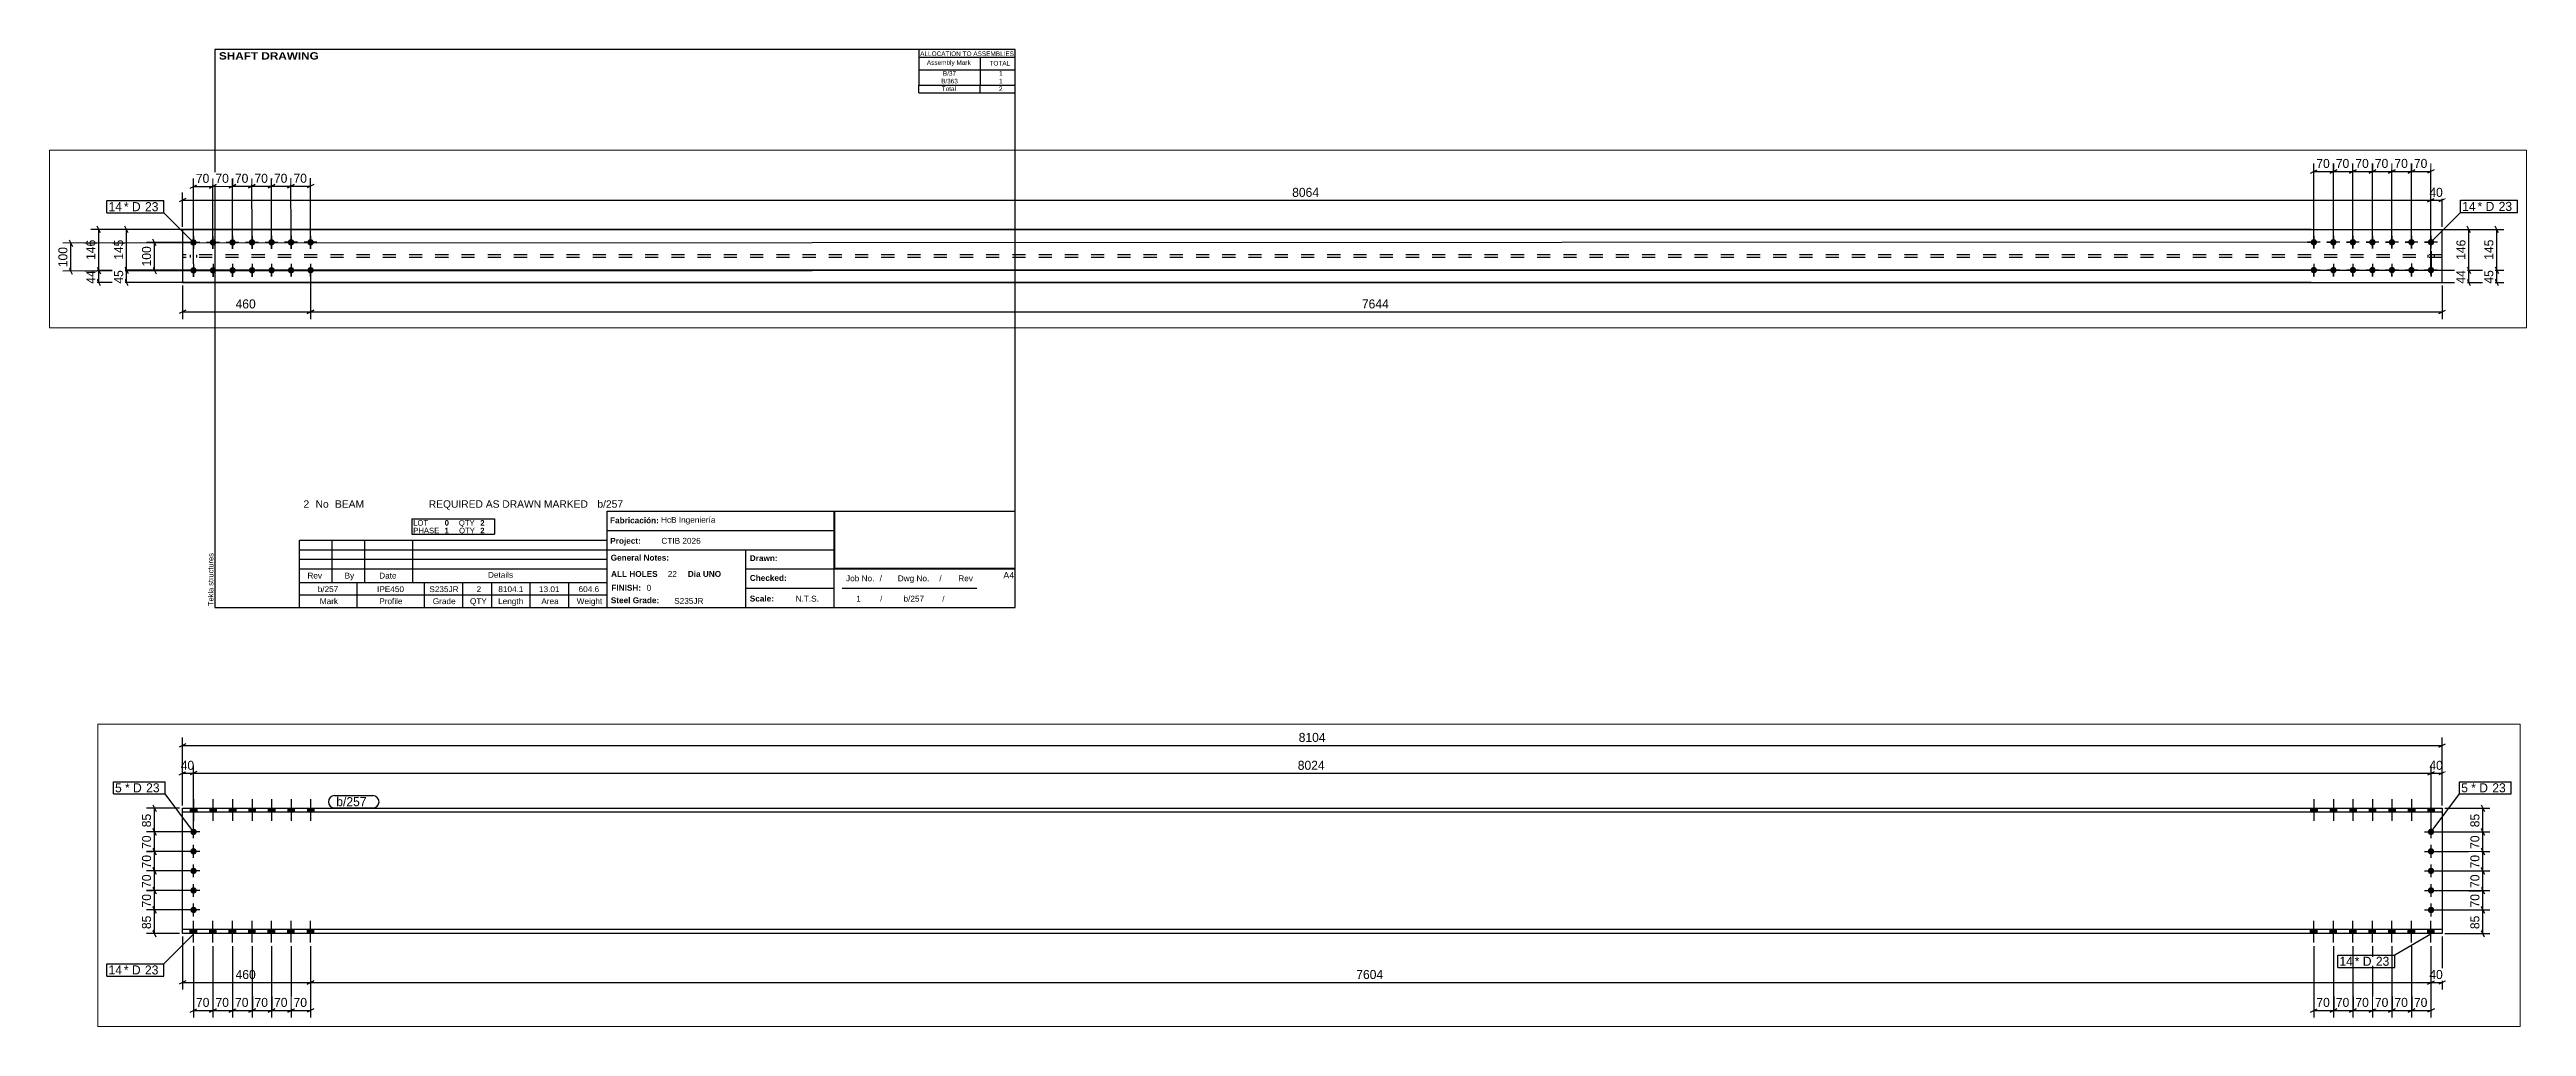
# Paper-space layout 'Layout1' of a CAD drawing. Header units: millimetres. Extents: x -54 to 834, y -145 to 205.
# The model-space entities are those that its viewports show. They can reach past a viewport. Long polylines and large blocks are cut down to what shows.
import ezdxf

# ---------------------------------------------------------------- set-up
doc = ezdxf.new("R2010")
doc.units = ezdxf.units.MM
doc.linetypes.add('DXK_LINE_DOT2', pattern=[3.9198, 1.9599, -1.9599])
doc.linetypes.add('DXK_LINE_DOT4', pattern=[0.9408, 0.4704, -0.4704])
doc.layers.add('Viewport layer', color=7, linetype='Continuous', plot=False)
doc.styles.add('Arial', font='ARIAL.TTF', dxfattribs={"height": 0.2})
doc.styles.add('Arial Black', font='ARIBLK.TTF', dxfattribs={"height": 0.2})
doc.styles.add('Arial Bold', font='ARIALBD.TTF', dxfattribs={"height": 0.2})
doc.styles.add('Comic Sans MS', font='COMIC.TTF', dxfattribs={"height": 0.2})

psp = doc.layouts.get("Layout1")

# ---------------------------------------------------------------- texts
at = {"color": 7}
for s, height, style, p in [('ALLOCATION TO ASSEMBLIES', 1.6475, 'Arial', (257.95, 202.68)), (' SHAFT DRAWING', 2.6342, 'Arial Black', (5.3, 201.42)), ('Assembly Mark', 1.6475, 'Arial', (260.35, 199.52)), ('TOTAL', 1.648, 'Arial', (282.81, 199.28)), ('2', 2.64, 'Arial', (36.8, 40.76)), ('No', 2.636, 'Arial', (41.13, 40.76)), ('BEAM', 2.636, 'Arial', (48.08, 40.76)), ('REQUIRED AS DRAWN MARKED', 2.636, 'Arial', (81.71, 40.76)), ('b/257', 2.636, 'Arial', (142.18, 40.76)), ('b/257', 2.109, 'Arial', (41.89, 10.5)), ('IPE450', 2.109, 'Arial', (63.17, 10.5)), ('S235JR', 2.109, 'Arial', (81.91, 10.5)), ('2', 2.11, 'Arial', (98.86, 10.5)), ('8104.1', 2.109, 'Arial', (106.66, 10.5)), ('13.01', 2.109, 'Arial', (121.24, 10.5)), ('604.6', 2.109, 'Arial', (135.43, 10.5)), ('FINISH:', 2.107, 'Arial Bold', (147.22, 11)), ('0', 2.11, 'Arial', (159.84, 11))]:
    psp.add_text(s, height=height, dxfattribs=dict(at, style=style)).set_placement(p)
at = {"color": 7, "linetype": 'Continuous'}
for s, height, style, p in [('B/37', 1.648, 'Arial', (266.09, 195.63)), ('1', 1.65, 'Arial', (286.23, 195.63)), ('B/363', 1.648, 'Arial', (265.45, 192.87)), ('Total', 1.648, 'Arial', (265.67, 190.12)), ('2', 1.65, 'Arial', (286.21, 190.12)), ('1', 1.65, 'Arial', (286.23, 192.87)), ('LOT', 1.977, 'Arial', (76.13, 34.33)), ('0', 1.98, 'Arial Bold', (87.41, 34.33)), ('QTY', 1.977, 'Arial', (92.51, 34.33)), ('2', 1.98, 'Arial Bold', (100.18, 34.33)), ('Fabricación:', 2.1074, 'Arial Bold', (146.73, 35.16)), ('HcB Ingeniería', 2.1088, 'Arial', (165.02, 35.36)), ('PHASE', 1.977, 'Arial', (76.13, 31.57)), ('1', 1.98, 'Arial Bold', (87.41, 31.57)), ('QTY', 1.977, 'Arial', (92.58, 31.57)), ('2', 1.98, 'Arial Bold', (100.18, 31.57)), ('Project:', 2.107, 'Arial Bold', (146.81, 27.83)), ('CTIB 2026', 2.109, 'Arial', (165.14, 27.83)), ('Details', 2.109, 'Arial', (102.96, 15.63)), ('General Notes:', 2.1074, 'Arial Bold', (146.96, 21.78)), ('ALL HOLES', 2.107, 'Arial Bold', (147.1, 15.96)), ('22', 2.109, 'Arial', (167.43, 15.96)), ('Dia UNO', 2.107, 'Arial Bold', (174.62, 15.96)), ('Drawn:', 2.107, 'Arial Bold', (196.85, 21.62)), ('Rev', 2.109, 'Arial', (38.21, 15.35)), ('By', 2.109, 'Arial', (51.53, 15.35)), ('Date', 2.109, 'Arial', (63.94, 15.35)), ('Scale:', 2.107, 'Arial Bold', (196.85, 7.13)), ('Checked:', 2.107, 'Arial Bold', (196.85, 14.53)), ('N.T.S.', 2.109, 'Arial', (213.29, 7.08)), ('Job No.', 2.109, 'Arial', (231.37, 14.37)), ('1', 2.11, 'Arial', (235.04, 7.08)), ('/', 2.11, 'Arial', (243.42, 14.37)), ('/', 1.98, 'Arial', (243.58, 7.08)), ('Dwg No.', 2.109, 'Arial', (249.91, 14.37)), ('b/257', 2.109, 'Arial', (251.98, 7.08)), ('/', 2.11, 'Arial', (264.81, 14.37)), ('/', 1.98, 'Arial', (265.88, 7.08)), ('Rev', 2.109, 'Arial', (271.61, 14.37)), ('A4', 2.307, 'Arial', (287.76, 15.38)), ('Mark', 2.109, 'Arial', (42.64, 6.19)), ('Profile', 2.109, 'Arial', (63.95, 6.19)), ('Grade', 2.109, 'Arial', (83.16, 6.19)), ('QTY', 2.109, 'Arial', (96.49, 6.19)), ('Length', 2.109, 'Arial', (106.58, 6.19)), ('Area', 2.109, 'Arial', (122.09, 6.19)), ('Weight', 2.109, 'Arial', (134.77, 6.19)), ('Steel Grade:', 2.1074, 'Arial Bold', (147.01, 6.52)), ('S235JR', 2.109, 'Arial', (169.74, 6.28))]:
    psp.add_text(s, height=height, dxfattribs=dict(at, style=style)).set_placement(p)
at = {"color": 174, "linetype": 'Continuous', "style": 'Arial'}
psp.add_text('Tekla structures', height=1.9102, rotation=90, dxfattribs=at).set_placement((4.5, 5.5))

msp = doc.modelspace()

# ---------------------------------------------------------------- hatches: boundary and pattern name
at = {"linetype": 'Continuous'}
for points in [[(14213.7, 768), (14236.7, 768), (14236.7, 782.6), (14213.7, 782.6)], [(14213.8, 768), (14236.8, 768), (14236.8, 782.6), (14213.8, 782.6)], [(14283.7, 768), (14306.7, 768), (14306.7, 782.6), (14283.7, 782.6)], [(14283.8, 768), (14306.8, 768), (14306.8, 782.6), (14283.8, 782.6)], [(14353.7, 768), (14376.7, 768), (14376.7, 782.6), (14353.7, 782.6)], [(14353.8, 768), (14376.8, 768), (14376.8, 782.6), (14353.8, 782.6)], [(14423.7, 768), (14446.7, 768), (14446.7, 782.6), (14423.7, 782.6)], [(14423.8, 768), (14446.8, 768), (14446.8, 782.6), (14423.8, 782.6)], [(14493.7, 768), (14516.7, 768), (14516.7, 782.6), (14493.7, 782.6)], [(14493.8, 768), (14516.8, 768), (14516.8, 782.6), (14493.8, 782.6)], [(14563.7, 768), (14586.7, 768), (14586.7, 782.6), (14563.7, 782.6)], [(14563.8, 768), (14586.8, 768), (14586.8, 782.6), (14563.8, 782.6)], [(14633.7, 768), (14656.7, 768), (14656.7, 782.6), (14633.7, 782.6)], [(14633.8, 768), (14656.8, 768), (14656.8, 782.6), (14633.8, 782.6)], [(21817.9, 768), (21840.9, 768), (21840.9, 782.6), (21817.9, 782.6)], [(21818, 768), (21841, 768), (21841, 782.6), (21818, 782.6)], [(21887.9, 768), (21910.9, 768), (21910.9, 782.6), (21887.9, 782.6)], [(21888, 768), (21911, 768), (21911, 782.6), (21888, 782.6)], [(21957.9, 768), (21980.9, 768), (21980.9, 782.6), (21957.9, 782.6)], [(21958, 768), (21981, 768), (21981, 782.6), (21958, 782.6)], [(22027.9, 768), (22050.9, 768), (22050.9, 782.6), (22027.9, 782.6)], [(22028, 768), (22051, 768), (22051, 782.6), (22028, 782.6)], [(22097.9, 768), (22120.9, 768), (22120.9, 782.6), (22097.9, 782.6)], [(22098, 768), (22121, 768), (22121, 782.6), (22098, 782.6)], [(22167.9, 768), (22190.9, 768), (22190.9, 782.6), (22167.9, 782.6)], [(22168, 768), (22191, 768), (22191, 782.6), (22168, 782.6)], [(22237.9, 768), (22260.9, 768), (22260.9, 782.6), (22237.9, 782.6)], [(22238, 768), (22261, 768), (22261, 782.6), (22238, 782.6)], [(14214, 697.6, -1), (14237, 697.6, -1)], [(14214, 627.6, -1), (14237, 627.6, -1)], [(22238.1, 697.6, -1), (22261.1, 697.6, -1)], [(22238.1, 627.6, -1), (22261.1, 627.6, -1)], [(14214, 557.6, -1), (14237, 557.6, -1)], [(22238.1, 557.6, -1), (22261.1, 557.6, -1)], [(14214, 487.6, -1), (14237, 487.6, -1)], [(22238.1, 487.6, -1), (22261.1, 487.6, -1)], [(14214, 417.6, -1), (14237, 417.6, -1)], [(22238.1, 417.6, -1), (22261.1, 417.6, -1)], [(516.1, 295, -1), (516.1, 318, -1)], [(586.1, 295.1, -1), (586.1, 318.1, -1)], [(656.1, 295.2, -1), (656.1, 318.2, -1)], [(726.1, 295.3, -1), (726.1, 318.3, -1)], [(796.1, 295.4, -1), (796.1, 318.4, -1)], [(866.1, 295.5, -1), (866.1, 318.5, -1)], [(936.1, 295.6, -1), (936.1, 318.6, -1)], [(8120.3, 295.8, -1), (8120.3, 318.8, -1)], [(8190.3, 295.8, -1), (8190.3, 318.8, -1)], [(8260.3, 295.9, -1), (8260.3, 318.9, -1)], [(8330.3, 295.9, -1), (8330.3, 318.9, -1)], [(8400.3, 295.9, -1), (8400.3, 318.9, -1)], [(8470.3, 296, -1), (8470.3, 319, -1)], [(8540.3, 296, -1), (8540.3, 319, -1)], [(14213.7, 332.6), (14236.7, 332.6), (14236.7, 347.2), (14213.7, 347.2)], [(14213.8, 332.6), (14236.8, 332.6), (14236.8, 347.2), (14213.8, 347.2)], [(14283.7, 332.6), (14306.7, 332.6), (14306.7, 347.2), (14283.7, 347.2)], [(14283.8, 332.6), (14306.8, 332.6), (14306.8, 347.2), (14283.8, 347.2)], [(14353.7, 332.6), (14376.7, 332.6), (14376.7, 347.2), (14353.7, 347.2)], [(14353.8, 332.6), (14376.8, 332.6), (14376.8, 347.2), (14353.8, 347.2)], [(14423.7, 332.6), (14446.7, 332.6), (14446.7, 347.2), (14423.7, 347.2)], [(14423.8, 332.6), (14446.8, 332.6), (14446.8, 347.2), (14423.8, 347.2)], [(14493.7, 332.6), (14516.7, 332.6), (14516.7, 347.2), (14493.7, 347.2)], [(14493.8, 332.6), (14516.8, 332.6), (14516.8, 347.2), (14493.8, 347.2)], [(14563.7, 332.6), (14586.7, 332.6), (14586.7, 347.2), (14563.7, 347.2)], [(14563.8, 332.6), (14586.8, 332.6), (14586.8, 347.2), (14563.8, 347.2)], [(14633.7, 332.6), (14656.7, 332.6), (14656.7, 347.2), (14633.7, 347.2)], [(14633.8, 332.6), (14656.8, 332.6), (14656.8, 347.2), (14633.8, 347.2)], [(21817.9, 332.6), (21840.9, 332.6), (21840.9, 347.2), (21817.9, 347.2)], [(21818, 332.6), (21841, 332.6), (21841, 347.2), (21818, 347.2)], [(21887.9, 332.6), (21910.9, 332.6), (21910.9, 347.2), (21887.9, 347.2)], [(21888, 332.6), (21911, 332.6), (21911, 347.2), (21888, 347.2)], [(21957.9, 332.6), (21980.9, 332.6), (21980.9, 347.2), (21957.9, 347.2)], [(21958, 332.6), (21981, 332.6), (21981, 347.2), (21958, 347.2)], [(22027.9, 332.6), (22050.9, 332.6), (22050.9, 347.2), (22027.9, 347.2)], [(22028, 332.6), (22051, 332.6), (22051, 347.2), (22028, 347.2)], [(22097.9, 332.6), (22120.9, 332.6), (22120.9, 347.2), (22097.9, 347.2)], [(22098, 332.6), (22121, 332.6), (22121, 347.2), (22098, 347.2)], [(22167.9, 332.6), (22190.9, 332.6), (22190.9, 347.2), (22167.9, 347.2)], [(22168, 332.6), (22191, 332.6), (22191, 347.2), (22168, 347.2)], [(22237.9, 332.6), (22260.9, 332.6), (22260.9, 347.2), (22237.9, 347.2)], [(22238, 332.6), (22261, 332.6), (22261, 347.2), (22238, 347.2)], [(516.2, 195, -1), (516.2, 218, -1)], [(586.2, 195.1, -1), (586.2, 218.1, -1)], [(656.2, 195.2, -1), (656.2, 218.2, -1)], [(726.2, 195.3, -1), (726.2, 218.3, -1)], [(796.2, 195.4, -1), (796.2, 218.4, -1)], [(866.2, 195.5, -1), (866.2, 218.5, -1)], [(936.2, 195.6, -1), (936.2, 218.6, -1)], [(8120.4, 195.8, -1), (8120.3, 218.8, -1)], [(8190.4, 195.8, -1), (8190.3, 218.8, -1)], [(8260.4, 195.9, -1), (8260.3, 218.9, -1)], [(8330.4, 195.9, -1), (8330.3, 218.9, -1)], [(8400.4, 195.9, -1), (8400.3, 218.9, -1)], [(8470.4, 196, -1), (8470.3, 219, -1)], [(8540.4, 196, -1), (8540.3, 219, -1)]]:
    msp.add_hatch(color=3, dxfattribs=at).paths.add_polyline_path(points)

# ---------------------------------------------------------------- linework, layer by layer
at = {"color": 8, "linetype": 'Continuous'}
for p, q in [((14185.5, 1007.6), (22289.6, 1007.6)), ((14173.5, 901.6), (14197.5, 913.6)), ((14185.5, 792.6), (14185.5, 936)), ((14185.5, 907.6), (14225.5, 907.6)), ((14237.5, 913.6), (14213.5, 901.6)), ((14225.5, 707.6), (14225.5, 936)), ((22237.6, 901.6), (22261.6, 913.6)), ((22249.6, 707.6), (22249.6, 936)), ((22249.6, 907.6), (22289.6, 907.6)), ((22301.6, 913.6), (22277.6, 901.6)), ((22289.6, 792.6), (22289.6, 936)), ((14175.5, 782.6), (14057.1, 782.6)), ((14079.5, 794.6), (14091.5, 770.6)), ((14085.5, 697.6), (14085.5, 782.6)), ((22299.6, 782.6), (22461.1, 782.6)), ((22429.5, 794.6), (22441.5, 770.6)), ((22435.5, 697.6), (22435.5, 782.6)), ((14215.5, 697.6), (14057.1, 697.6)), ((14215.5, 627.6), (14057.1, 627.6)), ((14091.5, 685.6), (14079.5, 709.6)), ((14079.5, 639.6), (14091.5, 615.6)), ((14085.5, 557.6), (14085.5, 627.6)), ((22259.6, 697.6), (22461.1, 697.6)), ((22259.6, 627.6), (22461.1, 627.6)), ((22441.5, 685.6), (22429.5, 709.6)), ((22441.5, 615.6), (22429.5, 639.6)), ((516.1, 316.5), (515.8, 536.1)), ((586.1, 316.6), (585.8, 536.1)), ((656.1, 316.7), (655.8, 536.2)), ((726.1, 316.8), (725.8, 536.3)), ((796.1, 316.9), (795.8, 536.4)), ((866.1, 317), (865.8, 536.5)), ((936.1, 317.1), (935.8, 536.6)), ((8108.2, 555.2), (8132.2, 567.2)), ((8120.3, 317.3), (8120.2, 589.6)), ((8178.2, 555.2), (8202.2, 567.2)), ((8190.3, 317.3), (8190.2, 589.6)), ((8248.2, 555.2), (8272.2, 567.2)), ((8260.3, 317.4), (8260.2, 589.6)), ((8318.2, 555.3), (8342.2, 567.3)), ((8330.3, 317.4), (8330.2, 589.7)), ((8388.2, 555.3), (8412.2, 567.3)), ((8400.3, 317.4), (8400.2, 589.7)), ((8458.2, 555.3), (8482.2, 567.3)), ((8470.3, 317.5), (8470.2, 589.7)), ((8470.2, 561.3), (8540.2, 561.4)), ((8552.2, 567.4), (8528.2, 555.4)), ((14215.5, 557.6), (14057.1, 557.6)), ((14091.5, 545.6), (14079.5, 569.6)), ((22259.6, 557.6), (22461.1, 557.6)), ((22441.5, 545.6), (22429.5, 569.6)), ((488.4, 463.6), (464.4, 451.6)), ((476.4, 362.6), (476.4, 486)), ((503.9, 501.6), (527.8, 513.7)), ((573.9, 501.7), (597.8, 513.8)), ((643.9, 501.8), (667.8, 513.8)), ((713.9, 501.9), (737.8, 513.9)), ((783.9, 502), (807.8, 514)), ((853.9, 502.1), (877.8, 514.1)), ((865.8, 508.1), (935.8, 508.2)), ((947.8, 514.2), (923.9, 502.2)), ((8528.3, 451.6), (8552.3, 463.6)), ((8540.3, 217.5), (8540.3, 486)), ((8540.3, 457.6), (8580.5, 457.6)), ((8592.5, 463.6), (8568.5, 451.6)), ((8580.5, 362.6), (8580.5, 486)), ((14215.5, 487.6), (14057.1, 487.6)), ((14079.5, 499.6), (14091.5, 475.6)), ((14085.5, 417.6), (14085.5, 487.6)), ((22259.6, 487.6), (22461.1, 487.6)), ((22429.5, 499.6), (22441.5, 475.6)), ((22435.5, 417.6), (22435.5, 487.6)), ((282.4, 340.6), (270.4, 364.6)), ((8782.4, 340.6), (8770.4, 364.6)), ((14215.5, 417.6), (14057.1, 417.6)), ((14091.5, 405.6), (14079.5, 429.6)), ((22259.6, 417.6), (22461.1, 417.6)), ((22441.5, 405.6), (22429.5, 429.6)), ((76.4, 203.5), (76.4, 303.5)), ((176.4, 206.5), (176.4, 352.6)), ((8110.3, 352.6), (248, 352.6)), ((276.4, 207.3), (276.4, 352.6)), ((506.1, 306.5), (348, 306.3)), ((382.4, 294.4), (370.3, 318.3)), ((376.5, 206.4), (376.4, 306.4)), ((8590.5, 352.6), (8802, 352.6)), ((8676.4, 207.1), (8676.4, 352.6)), ((8776.4, 207.5), (8776.4, 352.6)), ((14175.5, 332.6), (14057.1, 332.6)), ((14091.5, 320.6), (14079.5, 344.6)), ((14225.3, 287.9), (14225.3, 32)), ((14295.3, 287.9), (14295.3, 32)), ((14365.3, 287.9), (14365.3, 32)), ((14505.3, 287.9), (14505.3, 32)), ((14575.3, 287.9), (14575.3, 32)), ((14645.3, 287.9), (14645.3, 132)), ((14645.3, 287.9), (14645.3, 132)), ((14645.3, 287.9), (14645.3, 32)), ((21829.5, 287.9), (21829.5, 32)), ((21899.5, 287.9), (21899.5, 32)), ((21969.5, 287.9), (21969.5, 32)), ((22039.5, 287.9), (22039.5, 32)), ((22109.5, 287.9), (22109.5, 32)), ((22179.5, 287.9), (22179.5, 32)), ((22249.5, 287.9), (22249.5, 132)), ((22289.6, 322.6), (22289.6, 132)), ((22299.6, 332.6), (22461.1, 332.6)), ((22441.5, 320.6), (22429.5, 344.6)), ((8110.3, 207.3), (248, 207.3)), ((270.4, 219.3), (282.4, 195.3)), ((506.2, 206.5), (348.1, 206.3)), ((370.5, 218.3), (382.5, 194.4)), ((936.2, 197.1), (936.2, 32)), ((936.2, 197.1), (936.2, 32)), ((8550.3, 207.5), (8802, 207.5)), ((8770.4, 219.5), (8782.4, 195.5)), ((466.4, 162.6), (148, 162.6)), ((182.4, 150.6), (170.4, 174.6)), ((8110.3, 162.6), (248, 162.6)), ((476.4, 152.6), (476.4, 32)), ((8580.5, 152.6), (8580.5, 32)), ((8590.5, 162.6), (8802, 162.6)), ((8782.4, 150.6), (8770.4, 174.6)), ((14185.5, 157.6), (14645.3, 157.6)), ((14657.3, 163.6), (14633.3, 151.6)), ((14633.3, 151.6), (14657.3, 163.6)), ((22237.5, 151.6), (22261.5, 163.6)), ((22249.5, 157.6), (22289.6, 157.6)), ((22301.6, 163.6), (22277.6, 151.6)), ((488.4, 63.6), (464.4, 51.6)), ((476.4, 57.6), (936.2, 57.6)), ((948.2, 63.6), (924.2, 51.6)), ((924.2, 51.6), (948.2, 63.6)), ((936.2, 57.6), (8580.5, 57.6)), ((8568.5, 51.6), (8592.5, 63.6)), ((14213.3, 51.6), (14237.3, 63.6)), ((14225.3, 57.6), (14295.3, 57.6)), ((14307.3, 63.6), (14283.3, 51.6)), ((14377.3, 63.6), (14353.3, 51.6)), ((14423.3, 51.6), (14447.3, 63.6)), ((14493.3, 51.6), (14517.3, 63.6)), ((14505.3, 57.6), (14575.3, 57.6)), ((14587.3, 63.6), (14563.3, 51.6)), ((14657.3, 63.6), (14633.3, 51.6)), ((21817.5, 51.6), (21841.5, 63.6)), ((21887.5, 51.6), (21911.5, 63.6)), ((21957.5, 51.6), (21981.5, 63.6)), ((21969.5, 57.6), (22039.5, 57.6)), ((22051.5, 63.6), (22027.5, 51.6)), ((22097.5, 51.6), (22121.5, 63.6)), ((22167.5, 51.6), (22191.5, 63.6)), ((22179.5, 57.6), (22249.5, 57.6)), ((22261.5, 63.6), (22237.5, 51.6))]:
    msp.add_line(p, q, dxfattribs=at)
at = {"color": 3, "linetype": 'Continuous'}
for p, q in [((14225.2, 814.8), (14225.2, 736.6)), ((14225.3, 814.8), (14225.3, 736.6)), ((14295.2, 814.8), (14295.2, 736.6)), ((14295.3, 814.8), (14295.3, 736.6)), ((14365.2, 814.8), (14365.2, 736.6)), ((14365.3, 814.8), (14365.3, 736.6)), ((14435.2, 814.8), (14435.2, 736.6)), ((14435.3, 814.8), (14435.3, 736.6)), ((14505.2, 814.8), (14505.2, 736.6)), ((14505.3, 814.8), (14505.3, 736.6)), ((14575.2, 814.8), (14575.2, 736.6)), ((14575.3, 814.8), (14575.3, 736.6)), ((14645.2, 814.8), (14645.2, 736.6)), ((14645.3, 814.8), (14645.3, 736.6)), ((21829.4, 814.8), (21829.4, 736.6)), ((21829.5, 814.8), (21829.5, 736.6)), ((21899.4, 814.8), (21899.4, 736.6)), ((21899.5, 814.8), (21899.5, 736.6)), ((21969.4, 814.8), (21969.4, 736.6)), ((21969.5, 814.8), (21969.5, 736.6)), ((22039.4, 814.8), (22039.4, 736.6)), ((22039.5, 814.8), (22039.5, 736.6)), ((22109.4, 814.8), (22109.4, 736.6)), ((22109.5, 814.8), (22109.5, 736.6)), ((22179.4, 814.8), (22179.4, 736.6)), ((22179.5, 814.8), (22179.5, 736.6)), ((22249.4, 814.8), (22249.4, 736.6)), ((22249.5, 814.8), (22249.5, 736.6)), ((14213.7, 782.6), (14213.7, 768)), ((14213.8, 782.6), (14213.8, 768)), ((14225.5, 674.6), (14225.5, 720.6)), ((14236.7, 782.6), (14236.7, 768)), ((14236.8, 782.6), (14236.8, 768)), ((14283.7, 782.6), (14283.7, 768)), ((14283.8, 782.6), (14283.8, 768)), ((14306.7, 782.6), (14306.7, 768)), ((14306.8, 782.6), (14306.8, 768)), ((14353.7, 782.6), (14353.7, 768)), ((14353.8, 782.6), (14353.8, 768)), ((14376.7, 782.6), (14376.7, 768)), ((14376.8, 782.6), (14376.8, 768)), ((14423.7, 782.6), (14423.7, 768)), ((14423.8, 782.6), (14423.8, 768)), ((14446.7, 782.6), (14446.7, 768)), ((14446.8, 782.6), (14446.8, 768)), ((14493.7, 782.6), (14493.7, 768)), ((14493.8, 782.6), (14493.8, 768)), ((14516.7, 782.6), (14516.7, 768)), ((14516.8, 782.6), (14516.8, 768)), ((14563.7, 782.6), (14563.7, 768)), ((14563.8, 782.6), (14563.8, 768)), ((14586.7, 782.6), (14586.7, 768)), ((14586.8, 782.6), (14586.8, 768)), ((14633.7, 782.6), (14633.7, 768)), ((14633.8, 782.6), (14633.8, 768)), ((14656.7, 782.6), (14656.7, 768)), ((14656.8, 782.6), (14656.8, 768)), ((21817.9, 782.6), (21817.9, 768)), ((21818, 782.6), (21818, 768)), ((21840.9, 782.6), (21840.9, 768)), ((21841, 782.6), (21841, 768)), ((21887.9, 782.6), (21887.9, 768)), ((21888, 782.6), (21888, 768)), ((21910.9, 782.6), (21910.9, 768)), ((21911, 782.6), (21911, 768)), ((21957.9, 782.6), (21957.9, 768)), ((21958, 782.6), (21958, 768)), ((21980.9, 782.6), (21980.9, 768)), ((21981, 782.6), (21981, 768)), ((22027.9, 782.6), (22027.9, 768)), ((22028, 782.6), (22028, 768)), ((22050.9, 782.6), (22050.9, 768)), ((22051, 782.6), (22051, 768)), ((22097.9, 782.6), (22097.9, 768)), ((22098, 782.6), (22098, 768)), ((22120.9, 782.6), (22120.9, 768)), ((22121, 782.6), (22121, 768)), ((22167.9, 782.6), (22167.9, 768)), ((22168, 782.6), (22168, 768)), ((22190.9, 782.6), (22190.9, 768)), ((22191, 782.6), (22191, 768)), ((22237.9, 782.6), (22237.9, 768)), ((22238, 782.6), (22238, 768)), ((22249.6, 674.6), (22249.6, 720.6)), ((22260.9, 782.6), (22260.9, 768)), ((22261, 782.6), (22261, 768)), ((14248.5, 697.6), (14202.5, 697.6)), ((14248.5, 627.6), (14202.5, 627.6)), ((14225.5, 604.6), (14225.5, 650.6)), ((22226.6, 697.6), (22272.6, 697.6)), ((22226.6, 627.6), (22272.6, 627.6)), ((22249.6, 604.6), (22249.6, 650.6)), ((14248.5, 557.6), (14202.5, 557.6)), ((14225.5, 534.6), (14225.5, 580.6)), ((22226.6, 557.6), (22272.6, 557.6)), ((22249.6, 534.6), (22249.6, 580.6)), ((14248.5, 487.6), (14202.5, 487.6)), ((14225.5, 464.6), (14225.5, 510.6)), ((22226.6, 487.6), (22272.6, 487.6)), ((22249.6, 464.6), (22249.6, 510.6)), ((14248.5, 417.6), (14202.5, 417.6)), ((14225.2, 300.4), (14225.2, 378.6)), ((14225.3, 300.4), (14225.3, 378.6)), ((14225.5, 394.6), (14225.5, 440.6)), ((14295.2, 300.4), (14295.2, 378.6)), ((14295.3, 300.4), (14295.3, 378.6)), ((14365.2, 300.4), (14365.2, 378.6)), ((14365.3, 300.4), (14365.3, 378.6)), ((14435.2, 300.4), (14435.2, 378.6)), ((14435.3, 300.4), (14435.3, 378.6)), ((14505.2, 300.4), (14505.2, 378.6)), ((14505.3, 300.4), (14505.3, 378.6)), ((14575.2, 300.4), (14575.2, 378.6)), ((14575.3, 300.4), (14575.3, 378.6)), ((14645.2, 300.4), (14645.2, 378.6)), ((14645.3, 300.4), (14645.3, 378.6)), ((21829.4, 300.4), (21829.4, 378.6)), ((21829.5, 300.4), (21829.5, 378.6)), ((21899.4, 300.4), (21899.4, 378.6)), ((21899.5, 300.4), (21899.5, 378.6)), ((21969.4, 300.4), (21969.4, 378.6)), ((21969.5, 300.4), (21969.5, 378.6)), ((22039.4, 300.4), (22039.4, 378.6)), ((22039.5, 300.4), (22039.5, 378.6)), ((22109.4, 300.4), (22109.4, 378.6)), ((22109.5, 300.4), (22109.5, 378.6)), ((22179.4, 300.4), (22179.4, 378.6)), ((22179.5, 300.4), (22179.5, 378.6)), ((22226.6, 417.6), (22272.6, 417.6)), ((22249.4, 300.4), (22249.4, 378.6)), ((22249.5, 300.4), (22249.5, 378.6)), ((22249.6, 394.6), (22249.6, 440.6)), ((539.1, 306.6), (493.1, 306.5)), ((493.1, 306.5), (508.4, 306.5)), ((516.1, 329.5), (516.1, 283.5)), ((516.1, 329.5), (516.1, 314.2)), ((516.1, 283.5), (516.1, 298.9)), ((539.1, 306.6), (523.8, 306.5)), ((609.1, 306.7), (563.1, 306.6)), ((563.1, 306.6), (578.4, 306.6)), ((586.1, 329.6), (586.1, 283.6)), ((586.1, 329.6), (586.1, 314.3)), ((586.1, 283.6), (586.1, 298.9)), ((609.1, 306.7), (593.8, 306.6)), ((679.1, 306.7), (633.1, 306.7)), ((633.1, 306.7), (648.4, 306.7)), ((656.1, 329.7), (656.1, 283.7)), ((656.1, 329.7), (656.1, 314.4)), ((656.1, 283.7), (656.1, 299)), ((679.1, 306.7), (663.8, 306.7)), ((749.1, 306.8), (703.1, 306.8)), ((703.1, 306.8), (718.4, 306.8)), ((726.1, 329.8), (726.1, 283.8)), ((726.1, 329.8), (726.1, 314.5)), ((726.1, 283.8), (726.1, 299.1)), ((749.1, 306.8), (733.8, 306.8)), ((819.1, 306.9), (773.1, 306.9)), ((773.1, 306.9), (788.4, 306.9)), ((796.1, 329.9), (796.1, 283.9)), ((796.1, 329.9), (796.1, 314.6)), ((796.1, 283.9), (796.1, 299.2)), ((819.1, 306.9), (803.8, 306.9)), ((889.1, 307), (843.1, 307)), ((843.1, 307), (858.4, 307)), ((866.1, 330), (866.1, 284)), ((866.1, 330), (866.1, 314.7)), ((866.1, 284), (866.1, 299.3)), ((889.1, 307), (873.8, 307)), ((959.1, 307.1), (913.1, 307)), ((913.1, 307), (928.4, 307.1)), ((936.1, 330.1), (936.1, 284.1)), ((936.1, 330.1), (936.1, 314.8)), ((936.1, 284.1), (936.1, 299.4)), ((959.1, 307.1), (943.8, 307.1)), ((8143.3, 307.3), (8097.3, 307.3)), ((8097.3, 307.3), (8112.6, 307.3)), ((8120.3, 330.3), (8120.3, 284.3)), ((8120.3, 330.3), (8120.3, 315)), ((8120.3, 284.3), (8120.3, 299.6)), ((8143.3, 307.3), (8128, 307.3)), ((8213.3, 307.3), (8167.3, 307.3)), ((8167.3, 307.3), (8182.6, 307.3)), ((8190.3, 330.3), (8190.3, 284.3)), ((8190.3, 330.3), (8190.3, 315)), ((8190.3, 284.3), (8190.3, 299.7)), ((8213.3, 307.3), (8198, 307.3)), ((8283.3, 307.4), (8237.3, 307.4)), ((8237.3, 307.4), (8252.6, 307.4)), ((8260.3, 330.4), (8260.3, 284.4)), ((8260.3, 330.4), (8260.3, 315)), ((8260.3, 284.4), (8260.3, 299.7)), ((8283.3, 307.4), (8268, 307.4)), ((8353.3, 307.4), (8307.3, 307.4)), ((8307.3, 307.4), (8322.6, 307.4)), ((8330.3, 330.4), (8330.3, 284.4)), ((8330.3, 330.4), (8330.3, 315.1)), ((8330.3, 284.4), (8330.3, 299.7)), ((8353.3, 307.4), (8338, 307.4)), ((8423.3, 307.4), (8377.3, 307.4)), ((8377.3, 307.4), (8392.6, 307.4)), ((8400.3, 330.4), (8400.3, 284.4)), ((8400.3, 330.4), (8400.3, 315.1)), ((8400.3, 284.4), (8400.3, 299.8)), ((8423.3, 307.4), (8408, 307.4)), ((8493.3, 307.5), (8447.3, 307.5)), ((8447.3, 307.5), (8462.6, 307.5)), ((8470.3, 330.5), (8470.3, 284.5)), ((8470.3, 330.5), (8470.3, 315.1)), ((8470.3, 284.5), (8470.3, 299.8)), ((8493.3, 307.5), (8478, 307.5)), ((8563.3, 307.5), (8517.3, 307.5)), ((8517.3, 307.5), (8532.6, 307.5)), ((8540.3, 330.5), (8540.3, 284.5)), ((8540.3, 330.5), (8540.3, 315.2)), ((8540.3, 284.5), (8540.3, 299.8)), ((8563.3, 307.5), (8548, 307.5)), ((14213.7, 332.6), (14213.7, 347.2)), ((14213.8, 332.6), (14213.8, 347.2)), ((14236.7, 332.6), (14236.7, 347.2)), ((14236.8, 332.6), (14236.8, 347.2)), ((14283.7, 332.6), (14283.7, 347.2)), ((14283.8, 332.6), (14283.8, 347.2)), ((14306.7, 332.6), (14306.7, 347.2)), ((14306.8, 332.6), (14306.8, 347.2)), ((14353.7, 332.6), (14353.7, 347.2)), ((14353.8, 332.6), (14353.8, 347.2)), ((14376.7, 332.6), (14376.7, 347.2)), ((14376.8, 332.6), (14376.8, 347.2)), ((14423.7, 332.6), (14423.7, 347.2)), ((14423.8, 332.6), (14423.8, 347.2)), ((14446.7, 332.6), (14446.7, 347.2)), ((14446.8, 332.6), (14446.8, 347.2)), ((14493.7, 332.6), (14493.7, 347.2)), ((14493.8, 332.6), (14493.8, 347.2)), ((14516.7, 332.6), (14516.7, 347.2)), ((14516.8, 332.6), (14516.8, 347.2)), ((14563.7, 332.6), (14563.7, 347.2)), ((14563.8, 332.6), (14563.8, 347.2)), ((14586.7, 332.6), (14586.7, 347.2)), ((14586.8, 332.6), (14586.8, 347.2)), ((14633.7, 332.6), (14633.7, 347.2)), ((14633.8, 332.6), (14633.8, 347.2)), ((14656.7, 332.6), (14656.7, 347.2)), ((14656.8, 332.6), (14656.8, 347.2)), ((21817.9, 332.6), (21817.9, 347.2)), ((21818, 332.6), (21818, 347.2)), ((21840.9, 332.6), (21840.9, 347.2)), ((21841, 332.6), (21841, 347.2)), ((21887.9, 332.6), (21887.9, 347.2)), ((21888, 332.6), (21888, 347.2)), ((21910.9, 332.6), (21910.9, 347.2)), ((21911, 332.6), (21911, 347.2)), ((21957.9, 332.6), (21957.9, 347.2)), ((21958, 332.6), (21958, 347.2)), ((21980.9, 332.6), (21980.9, 347.2)), ((21981, 332.6), (21981, 347.2)), ((22027.9, 332.6), (22027.9, 347.2)), ((22028, 332.6), (22028, 347.2)), ((22050.9, 332.6), (22050.9, 347.2)), ((22051, 332.6), (22051, 347.2)), ((22097.9, 332.6), (22097.9, 347.2)), ((22098, 332.6), (22098, 347.2)), ((22120.9, 332.6), (22120.9, 347.2)), ((22121, 332.6), (22121, 347.2)), ((22167.9, 332.6), (22167.9, 347.2)), ((22168, 332.6), (22168, 347.2)), ((22190.9, 332.6), (22190.9, 347.2)), ((22191, 332.6), (22191, 347.2)), ((22237.9, 332.6), (22237.9, 347.2)), ((22238, 332.6), (22238, 347.2)), ((22260.9, 332.6), (22260.9, 347.2)), ((22261, 332.6), (22261, 347.2)), ((539.2, 206.6), (493.2, 206.5)), ((493.2, 206.5), (508.6, 206.5)), ((516.2, 229.5), (516.3, 183.5)), ((516.2, 229.5), (516.2, 214.2)), ((516.3, 183.5), (516.2, 198.9)), ((539.2, 206.6), (523.9, 206.5)), ((609.2, 206.7), (563.2, 206.6)), ((563.2, 206.6), (578.6, 206.6)), ((586.2, 229.6), (586.3, 183.6)), ((586.2, 229.6), (586.2, 214.3)), ((586.3, 183.6), (586.2, 198.9)), ((609.2, 206.7), (593.9, 206.6)), ((679.2, 206.7), (633.2, 206.7)), ((633.2, 206.7), (648.6, 206.7)), ((656.2, 229.7), (656.3, 183.7)), ((656.2, 229.7), (656.2, 214.4)), ((656.3, 183.7), (656.2, 199)), ((679.2, 206.7), (663.9, 206.7)), ((749.2, 206.8), (703.2, 206.8)), ((703.2, 206.8), (718.6, 206.8)), ((726.2, 229.8), (726.3, 183.8)), ((726.2, 229.8), (726.2, 214.5)), ((726.3, 183.8), (726.2, 199.1)), ((749.2, 206.8), (733.9, 206.8)), ((819.2, 206.9), (773.2, 206.9)), ((773.2, 206.9), (788.6, 206.9)), ((796.2, 229.9), (796.3, 183.9)), ((796.2, 229.9), (796.2, 214.6)), ((796.3, 183.9), (796.2, 199.2)), ((819.2, 206.9), (803.9, 206.9)), ((889.2, 207), (843.2, 207)), ((843.2, 207), (858.6, 207)), ((866.2, 230), (866.3, 184)), ((866.2, 230), (866.2, 214.7)), ((866.3, 184), (866.2, 199.3)), ((889.2, 207), (873.9, 207)), ((959.2, 207.1), (913.2, 207)), ((913.2, 207), (928.6, 207.1)), ((936.2, 230.1), (936.3, 184.1)), ((936.2, 230.1), (936.2, 214.8)), ((936.3, 184.1), (936.2, 199.4)), ((959.2, 207.1), (943.9, 207.1)), ((8143.3, 207.3), (8097.3, 207.3)), ((8097.3, 207.3), (8112.7, 207.3)), ((8120.3, 230.3), (8120.4, 184.3)), ((8120.3, 230.3), (8120.3, 215)), ((8120.4, 184.3), (8120.3, 199.6)), ((8143.3, 207.3), (8128, 207.3)), ((8213.3, 207.3), (8167.3, 207.3)), ((8167.3, 207.3), (8182.7, 207.3)), ((8190.3, 230.3), (8190.4, 184.3)), ((8190.3, 230.3), (8190.3, 215)), ((8190.4, 184.3), (8190.3, 199.7)), ((8213.3, 207.3), (8198, 207.3)), ((8283.3, 207.4), (8237.3, 207.4)), ((8237.3, 207.4), (8252.7, 207.4)), ((8260.3, 230.4), (8260.4, 184.4)), ((8260.3, 230.4), (8260.3, 215)), ((8260.4, 184.4), (8260.3, 199.7)), ((8283.3, 207.4), (8268, 207.4)), ((8353.3, 207.4), (8307.3, 207.4)), ((8307.3, 207.4), (8322.7, 207.4)), ((8330.3, 230.4), (8330.4, 184.4)), ((8330.3, 230.4), (8330.3, 215.1)), ((8330.4, 184.4), (8330.3, 199.7)), ((8353.3, 207.4), (8338, 207.4)), ((8423.3, 207.4), (8377.3, 207.4)), ((8377.3, 207.4), (8392.7, 207.4)), ((8400.3, 230.4), (8400.4, 184.4)), ((8400.3, 230.4), (8400.3, 215.1)), ((8400.4, 184.4), (8400.3, 199.8)), ((8423.3, 207.4), (8408, 207.4)), ((8493.3, 207.5), (8447.3, 207.5)), ((8447.3, 207.5), (8462.7, 207.5)), ((8470.3, 230.5), (8470.4, 184.5)), ((8470.3, 230.5), (8470.3, 215.1)), ((8470.4, 184.5), (8470.3, 199.8)), ((8493.3, 207.5), (8478, 207.5)), ((8563.3, 207.5), (8517.3, 207.5)), ((8517.3, 207.5), (8532.7, 207.5)), ((8540.3, 230.5), (8540.4, 184.5)), ((8540.3, 230.5), (8540.3, 215.2)), ((8540.4, 184.5), (8540.3, 199.8)), ((8563.3, 207.5), (8548, 207.5))]:
    msp.add_line(p, q, dxfattribs=at)
at = {"color": 7, "linetype": 'Continuous'}
for p, q in [((14185.5, 332.6), (14185.5, 782.6)), ((14185.5, 782.6), (22289.6, 782.6)), ((22289.6, 768), (14185.5, 768)), ((22289.6, 782.6), (22289.6, 332.6)), ((476.4, 352.6), (476.4, 162.6)), ((476.4, 352.6), (8580.5, 352.6)), ((8580.5, 162.6), (8580.5, 352.6)), ((22289.6, 347.2), (14185.5, 347.2)), ((22289.6, 332.6), (14185.5, 332.6)), ((476.4, 162.6), (8580.5, 162.6))]:
    msp.add_line(p, q, dxfattribs=at)
at = {"color": 3, "linetype": 'DXK_LINE_DOT2'}
for p, q in [((516.4, 229.7), (516.4, 292.9)), ((516.4, 229.7), (516.4, 292.9)), ((516.4, 229.7), (516.4, 292.9)), ((516.4, 229.7), (516.4, 292.9)), ((516.4, 229.7), (516.4, 292.9)), ((8540.5, 275.4), (8540.5, 212.2)), ((8540.5, 275.4), (8540.5, 212.2)), ((8540.5, 275.4), (8540.5, 212.2)), ((8540.5, 275.4), (8540.5, 212.2)), ((8540.5, 275.4), (8540.5, 212.2)), ((504.9, 252.9), (504.9, 262.3)), ((504.9, 252.9), (504.9, 262.3)), ((504.9, 252.9), (504.9, 262.3)), ((504.9, 252.9), (504.9, 262.3)), ((504.9, 252.9), (504.9, 262.3)), ((527.9, 252.9), (527.9, 262.3)), ((527.9, 252.9), (527.9, 262.3)), ((527.9, 252.9), (527.9, 262.3)), ((527.9, 252.9), (527.9, 262.3)), ((527.9, 252.9), (527.9, 262.3)), ((8529, 262.3), (8529, 252.9)), ((8529, 262.3), (8529, 252.9)), ((8529, 262.3), (8529, 252.9)), ((8529, 262.3), (8529, 252.9)), ((8529, 262.3), (8529, 252.9)), ((8552, 262.3), (8552, 252.9)), ((8552, 262.3), (8552, 252.9)), ((8552, 262.3), (8552, 252.9)), ((8552, 262.3), (8552, 252.9)), ((8552, 262.3), (8552, 252.9))]:
    msp.add_line(p, q, dxfattribs=at)
at = {"color": 7, "linetype": 'DXK_LINE_DOT4'}
for p, q in [((8580.5, 262.3), (476.4, 262.3)), ((8580.5, 252.9), (476.4, 252.9))]:
    msp.add_line(p, q, dxfattribs=at)

# ---------------------------------------------------------------- wipeouts: each hides what was drawn before it
at = {"color": 0}
for points in [[(13970.1, 839.4), (13970.1, 871.4), (13944, 871.4), (13944, 839.4)], [(22384, 839.4), (22384, 871.4), (22357.9, 871.4), (22357.9, 839.4)], [(256.9, 418.6), (256.9, 450.6), (211.6, 450.6), (211.6, 418.6)], [(8697.6, 419.6), (8697.6, 451.6), (8652.4, 451.6), (8652.4, 419.6)], [(13966, 186.3), (13966, 218.3), (13920.8, 218.3), (13920.8, 186.3)]]:
    msp.add_wipeout(points, dxfattribs=at)

# ---------------------------------------------------------------- next in the draw order: wipeouts: each hides what was drawn before it
for points in [[(18292.7, 1013.6), (18292.7, 1058.4), (18182.5, 1058.4), (18182.5, 1013.6)], [(14238, 913.6), (14238, 958.4), (14173.1, 958.4), (14173.1, 913.6)], [(22302.1, 913.6), (22302.1, 958.4), (22237.2, 958.4), (22237.2, 913.6)], [(13970.1, 839.4), (13970.1, 871.4), (13944, 871.4), (13944, 839.4)], [(14862.9, 789.6), (14862.9, 821.6), (14737.5, 821.6), (14737.5, 789.6)], [(22384, 839.4), (22384, 871.4), (22357.9, 871.4), (22357.9, 839.4)], [(14079.5, 772.6), (14034.7, 772.6), (14034.7, 707.6), (14079.5, 707.6)], [(22429.5, 772.6), (22384.7, 772.6), (22384.7, 707.6), (22429.5, 707.6)], [(14079.5, 625.1), (14034.7, 625.1), (14034.7, 560.1), (14079.5, 560.1)], [(933.3, 514.2), (933.2, 559), (868.3, 558.9), (868.4, 514.1)], [(256.9, 418.6), (256.9, 450.6), (211.6, 450.6), (211.6, 418.6)], [(8592.9, 463.6), (8592.9, 508.4), (8528, 508.4), (8528, 463.6)], [(8697.6, 419.6), (8697.6, 451.6), (8652.4, 451.6), (8652.4, 419.6)], [(14079.5, 485.1), (14034.7, 485.1), (14034.7, 420.1), (14079.5, 420.1)], [(22429.5, 485.1), (22384.7, 485.1), (22384.7, 420.1), (22429.5, 420.1)], [(270.4, 322), (225.6, 322), (225.6, 237.9), (270.4, 237.9)], [(8770.4, 322.1), (8725.6, 322.1), (8725.6, 238), (8770.4, 238)], [(13966, 186.3), (13966, 218.3), (13920.8, 218.3), (13920.8, 186.3)], [(14460.9, 163.6), (14460.9, 208.4), (14369.9, 208.4), (14369.9, 163.6)], [(22302, 163.6), (22302, 208.4), (22237.1, 208.4), (22237.1, 163.6)], [(751.8, 63.6), (751.8, 108.4), (660.8, 108.4), (660.8, 63.6)], [(4816.9, 63.6), (4816.9, 108.4), (4699.9, 108.4), (4699.9, 63.6)], [(14292.8, 63.6), (14292.8, 108.4), (14227.9, 108.4), (14227.9, 63.6)], [(14572.8, 63.6), (14572.8, 108.4), (14507.9, 108.4), (14507.9, 63.6)], [(22036.9, 63.6), (22036.9, 108.4), (21972, 108.4), (21972, 63.6)]]:
    msp.add_wipeout(points, dxfattribs=at)

# ---------------------------------------------------------------- next in the draw order: linework, layer by layer
at = {"color": 8, "linetype": 'Continuous'}
for p, q in [((14197.5, 1013.6), (14173.5, 1001.6)), ((14185.5, 792.6), (14185.5, 1036)), ((22277.6, 1001.6), (22301.6, 1013.6)), ((22289.6, 792.6), (22289.6, 1036)), ((14237.5, 913.6), (14213.5, 901.6)), ((14225.5, 707.6), (14225.5, 936)), ((14225.5, 907.6), (22249.6, 907.6)), ((22237.6, 901.6), (22261.6, 913.6)), ((22249.6, 707.6), (22249.6, 936)), ((14215.5, 697.6), (14057.1, 697.6)), ((14215.5, 627.6), (14057.1, 627.6)), ((14079.5, 709.6), (14091.5, 685.6)), ((14091.5, 615.6), (14079.5, 639.6)), ((14085.5, 627.6), (14085.5, 697.6)), ((22259.6, 697.6), (22461.1, 697.6)), ((22429.5, 709.6), (22441.5, 685.6)), ((22435.5, 627.6), (22435.5, 697.6)), ((866.1, 317), (865.8, 536.5)), ((8540.3, 317.5), (8540.2, 589.8)), ((14215.5, 557.6), (14057.1, 557.6)), ((14079.5, 569.6), (14091.5, 545.6)), ((14085.5, 487.6), (14085.5, 557.6)), ((476.4, 457.6), (8540.3, 457.6)), ((795.8, 508), (865.8, 508.1)), ((877.8, 514.1), (853.9, 502.1)), ((8528.3, 451.6), (8552.3, 463.6)), ((8540.3, 217.5), (8540.3, 486)), ((14215.5, 487.6), (14057.1, 487.6)), ((14091.5, 475.6), (14079.5, 499.6)), ((22259.6, 487.6), (22461.1, 487.6)), ((22441.5, 475.6), (22429.5, 499.6)), ((182.4, 340.6), (170.4, 364.6)), ((8682.4, 340.6), (8670.4, 364.6)), ((14215.5, 417.6), (14057.1, 417.6)), ((14079.5, 429.6), (14091.5, 405.6)), ((14085.5, 332.6), (14085.5, 417.6)), ((22259.6, 417.6), (22461.1, 417.6)), ((22429.5, 429.6), (22441.5, 405.6)), ((22435.5, 332.6), (22435.5, 417.6)), ((466.4, 352.6), (148, 352.6)), ((946.2, 352.6), (8702, 352.6)), ((14185.5, 322.6), (14185.5, 132)), ((14295.3, 287.9), (14295.3, 32)), ((14435.3, 287.9), (14435.3, 32)), ((14505.3, 287.9), (14505.3, 32)), ((14575.3, 287.9), (14575.3, 32)), ((21969.5, 287.9), (21969.5, 32)), ((22039.5, 287.9), (22039.5, 32)), ((22249.5, 287.9), (22249.5, 132)), ((22249.5, 287.9), (22249.5, 32)), ((506.2, 206.5), (148, 206.5)), ((170.4, 218.5), (182.4, 194.5)), ((276.4, 162.6), (276.4, 207.3)), ((8550.3, 207.5), (8802, 207.5)), ((8770.4, 219.5), (8782.4, 195.5)), ((8776.4, 162.6), (8776.4, 207.5)), ((14197.5, 163.6), (14173.5, 151.6)), ((14645.3, 157.6), (22249.5, 157.6)), ((22237.5, 151.6), (22261.5, 163.6)), ((14283.3, 51.6), (14307.3, 63.6)), ((14295.3, 57.6), (14365.3, 57.6)), ((14435.3, 57.6), (14505.3, 57.6)), ((14517.3, 63.6), (14493.3, 51.6)), ((14563.3, 51.6), (14587.3, 63.6)), ((14575.3, 57.6), (14645.3, 57.6)), ((21899.5, 57.6), (21969.5, 57.6)), ((21981.5, 63.6), (21957.5, 51.6)), ((22027.5, 51.6), (22051.5, 63.6))]:
    msp.add_line(p, q, dxfattribs=at)
at = {"color": 7, "linetype": 'Continuous'}
for p, q in [((205.6, 412.6), (205.6, 456.6)), ((8646.4, 413.6), (8646.4, 457.6)), ((13914.8, 180.3), (13914.8, 224.3))]:
    msp.add_line(p, q, dxfattribs=at)

# ---------------------------------------------------------------- next in the draw order: texts
at = {"color": 3, "style": 'Comic Sans MS'}
for s, p in [('8104', (18188.9, 1020)), ('40', (14179.5, 920)), ('40', (22243.6, 920)), ('40', (8534.4, 470)), ('460', (14376.3, 170)), ('40', (22243.5, 170)), ('460', (667.2, 70)), ('7644', (4706.3, 70)), ('70', (14234.3, 70)), ('70', (14514.3, 70)), ('70', (21978.4, 70))]:
    msp.add_text(s, height=32.38, dxfattribs=at).set_placement(p)
for s, rotation, p in [('85', 90.00021, (14073.1, 714)), ('85', 90.00021, (22423.1, 714)), ('70', 0.07448, (874.8, 520.5)), ('70', 90.00021, (14073.1, 566.5)), ('70', 90.00021, (14073.1, 426.5)), ('70', 90.00021, (22423.1, 426.5)), ('145', 90.00021, (264, 244.3)), ('145', 90.00021, (8764, 244.4))]:
    msp.add_text(s, height=32.38, rotation=rotation, dxfattribs=at).set_placement(p)

# ---------------------------------------------------------------- next in the draw order: wipeouts: each hides what was drawn before it
at = {"color": 0}
for points in [[(14045.9, 839.4), (14045.9, 871.4), (13979.7, 871.4), (13979.7, 839.4)], [(14862.9, 789.6), (14862.9, 821.6), (14737.5, 821.6), (14737.5, 789.6)], [(22459.8, 839.4), (22459.8, 871.4), (22393.6, 871.4), (22393.6, 839.4)], [(332.7, 418.6), (332.7, 450.6), (266.5, 450.6), (266.5, 418.6)], [(8773.4, 419.6), (8773.4, 451.6), (8707.2, 451.6), (8707.2, 419.6)], [(14041.8, 186.3), (14041.8, 218.3), (13975.6, 218.3), (13975.6, 186.3)]]:
    msp.add_wipeout(points, dxfattribs=at)

# ---------------------------------------------------------------- next in the draw order: linework, layer by layer
at = {"color": 7, "linetype": 'Continuous'}
for p, q in [((14731.5, 827.6), (14868.9, 827.6)), ((14731.5, 783.6), (14868.9, 783.6))]:
    msp.add_line(p, q, dxfattribs=at)
for centre, start, end in [((14731.5, 805.6), 90, 270), ((14868.9, 805.6), 270, 90)]:
    msp.add_arc(centre, 22, start, end, dxfattribs=at)

# ---------------------------------------------------------------- next in the draw order: texts
at = {"color": 3, "style": 'Comic Sans MS'}
msp.add_text('b/257', height=32.38, dxfattribs=at).set_placement((14737.5, 789.6))

# ---------------------------------------------------------------- next in the draw order: wipeouts: each hides what was drawn before it
at = {"color": 0}
for points in [[(18296.1, 913.6), (18296.1, 958.4), (18179.1, 958.4), (18179.1, 913.6)], [(14045.9, 839.4), (14045.9, 871.4), (13979.7, 871.4), (13979.7, 839.4)], [(22459.8, 839.4), (22459.8, 871.4), (22393.6, 871.4), (22393.6, 839.4)], [(14079.5, 695.1), (14034.7, 695.1), (14034.7, 630.1), (14079.5, 630.1)], [(22429.5, 695.1), (22384.7, 695.1), (22384.7, 630.1), (22429.5, 630.1)], [(863.3, 514.1), (863.2, 558.9), (798.3, 558.8), (798.4, 514)], [(8537.6, 567.4), (8537.6, 612.2), (8472.7, 612.1), (8472.7, 567.3)], [(14079.5, 555.1), (14034.7, 555.1), (14034.7, 490.1), (14079.5, 490.1)], [(332.7, 418.6), (332.7, 450.6), (266.5, 450.6), (266.5, 418.6)], [(4566.9, 463.6), (4566.9, 508.4), (4449.9, 508.4), (4449.9, 463.6)], [(8773.4, 419.6), (8773.4, 451.6), (8707.2, 451.6), (8707.2, 419.6)], [(14079.5, 407.6), (14034.7, 407.6), (14034.7, 342.6), (14079.5, 342.6)], [(22429.5, 407.6), (22384.7, 407.6), (22384.7, 342.6), (22429.5, 342.6)], [(170.4, 321.6), (125.6, 321.6), (125.6, 237.5), (170.4, 237.5)], [(8770.4, 217.5), (8725.6, 217.5), (8725.6, 152.6), (8770.4, 152.6)], [(14041.8, 186.3), (14041.8, 218.3), (13975.6, 218.3), (13975.6, 186.3)], [(18505.9, 163.6), (18505.9, 208.4), (18388.9, 208.4), (18388.9, 163.6)], [(14362.8, 63.6), (14362.8, 108.4), (14297.9, 108.4), (14297.9, 63.6)], [(14502.8, 63.6), (14502.8, 108.4), (14437.9, 108.4), (14437.9, 63.6)], [(14642.8, 63.6), (14642.8, 108.4), (14577.9, 108.4), (14577.9, 63.6)], [(21966.9, 63.6), (21966.9, 108.4), (21902, 108.4), (21902, 63.6)], [(22246.9, 63.6), (22246.9, 108.4), (22182, 108.4), (22182, 63.6)]]:
    msp.add_wipeout(points, dxfattribs=at)

# ---------------------------------------------------------------- next in the draw order: linework, layer by layer
at = {"color": 7, "linetype": 'Continuous'}
for p, q in [((13938, 833.4), (13938, 877.4)), ((22249.6, 697.6), (22351.9, 833.4)), ((22351.9, 833.4), (22351.9, 877.4))]:
    msp.add_line(p, q, dxfattribs=at)
at = {"color": 8, "linetype": 'Continuous'}
for p, q in [((22259.6, 627.6), (22461.1, 627.6)), ((22429.5, 639.6), (22441.5, 615.6)), ((22435.5, 557.6), (22435.5, 627.6)), ((796.1, 316.9), (795.8, 536.4)), ((8400.2, 561.3), (8470.2, 561.3)), ((8482.2, 567.3), (8458.2, 555.3)), ((8470.3, 317.5), (8470.2, 589.7)), ((725.8, 507.9), (795.8, 508)), ((807.8, 514), (783.9, 502)), ((8110.3, 307.3), (48, 303.5)), ((70.4, 315.5), (82.4, 291.5)), ((14365.3, 287.9), (14365.3, 32)), ((14435.3, 287.9), (14435.3, 32)), ((21899.5, 287.9), (21899.5, 32)), ((22179.5, 287.9), (22179.5, 32)), ((506.2, 206.5), (148, 206.5)), ((170.4, 218.5), (182.4, 194.5)), ((176.4, 162.6), (176.4, 206.5)), ((946.2, 207.1), (8702, 207.1)), ((8670.4, 219.1), (8682.4, 195.1)), ((946.2, 162.6), (8702, 162.6)), ((8682.4, 150.6), (8670.4, 174.6)), ((14353.3, 51.6), (14377.3, 63.6)), ((14365.3, 57.6), (14435.3, 57.6)), ((14447.3, 63.6), (14423.3, 51.6)), ((21829.5, 57.6), (21899.5, 57.6)), ((21911.5, 63.6), (21887.5, 51.6)), ((22109.5, 57.6), (22179.5, 57.6)), ((22191.5, 63.6), (22167.5, 51.6))]:
    msp.add_line(p, q, dxfattribs=at)

# ---------------------------------------------------------------- next in the draw order: texts
at = {"color": 3, "style": 'Comic Sans MS'}
for s, height, p in [('8024', 32.38, (18185.5, 920)), ('5', 32.4, (13944, 839.4)), ('5', 32.4, (22357.9, 839.4)), ('14', 32.38, (211.6, 418.6)), ('8064', 32.38, (4456.3, 470)), ('14', 32.38, (8652.4, 419.6)), ('14', 32.38, (13920.8, 186.3)), ('7604', 32.38, (18395.3, 170)), ('70', 32.38, (14304.3, 70)), ('70', 32.38, (14444.3, 70)), ('70', 32.38, (14584.3, 70)), ('70', 32.38, (21908.4, 70)), ('70', 32.38, (22188.4, 70))]:
    msp.add_text(s, height=height, dxfattribs=at).set_placement(p)
for s, rotation, p in [('70', 90.00021, (14073.1, 636.5)), ('70', 90.00021, (22423.1, 636.5)), ('70', 0.07448, (804.8, 520.4)), ('70', 0.02865, (8479.1, 573.7)), ('70', 90.00021, (14073.1, 496.5)), ('85', 90.00021, (14073.1, 349)), ('85', 90.00021, (22423.1, 349)), ('146', 90.00021, (164, 243.9)), ('45', 90.00021, (8764, 159))]:
    msp.add_text(s, height=32.38, rotation=rotation, dxfattribs=at).set_placement(p)

# ---------------------------------------------------------------- next in the draw order: wipeouts: each hides what was drawn before it
at = {"color": 0}
for points in [[(14107.6, 839.4), (14107.6, 871.4), (14055.5, 871.4), (14055.5, 839.4)], [(22521.5, 839.4), (22521.5, 871.4), (22469.4, 871.4), (22469.4, 839.4)], [(394.4, 418.6), (394.4, 450.6), (342.3, 450.6), (342.3, 418.6)], [(8835.2, 419.6), (8835.2, 451.6), (8783, 451.6), (8783, 419.6)], [(14103.6, 186.3), (14103.6, 218.3), (14051.4, 218.3), (14051.4, 186.3)]]:
    msp.add_wipeout(points, dxfattribs=at)

# ---------------------------------------------------------------- next in the draw order: wipeouts: each hides what was drawn before it
for points in [[(14107.6, 839.4), (14107.6, 871.4), (14055.5, 871.4), (14055.5, 839.4)], [(22521.5, 839.4), (22521.5, 871.4), (22469.4, 871.4), (22469.4, 839.4)], [(22429.5, 625.1), (22384.7, 625.1), (22384.7, 560.1), (22429.5, 560.1)], [(793.3, 514), (793.2, 558.8), (728.3, 558.7), (728.4, 513.9)], [(8467.6, 567.3), (8467.6, 612.1), (8402.7, 612.1), (8402.7, 567.3)], [(394.4, 418.6), (394.4, 450.6), (342.3, 450.6), (342.3, 418.6)], [(8835.2, 419.6), (8835.2, 451.6), (8783, 451.6), (8783, 419.6)], [(8670.4, 321.9), (8625.6, 321.9), (8625.6, 237.8), (8670.4, 237.8)], [(170.4, 217), (125.6, 217), (125.6, 152.1), (170.4, 152.1)], [(14103.6, 186.3), (14103.6, 218.3), (14051.4, 218.3), (14051.4, 186.3)], [(21966.4, 217.4), (21966.4, 249.4), (21921.2, 249.4), (21921.2, 217.4)], [(14432.8, 63.6), (14432.8, 108.4), (14367.9, 108.4), (14367.9, 63.6)], [(21896.9, 63.6), (21896.9, 108.4), (21832, 108.4), (21832, 63.6)], [(22176.9, 63.6), (22176.9, 108.4), (22112, 108.4), (22112, 63.6)]]:
    msp.add_wipeout(points, dxfattribs=at)

# ---------------------------------------------------------------- next in the draw order: linework, layer by layer
at = {"color": 7, "linetype": 'Continuous'}
for p, q in [((13938, 877.4), (14123.2, 877.4)), ((13938, 833.4), (14123.2, 833.4)), ((14123.2, 833.4), (14123.2, 877.4)), ((14225.5, 697.6), (14123.2, 833.4)), ((22351.9, 877.4), (22537.1, 877.4)), ((22351.9, 833.4), (22537.1, 833.4)), ((22537.1, 833.4), (22537.1, 877.4)), ((205.6, 456.6), (410, 456.6)), ((410, 412.6), (410, 456.6)), ((8646.4, 457.6), (8850.8, 457.6)), ((8850.8, 413.6), (8850.8, 457.6)), ((205.6, 412.6), (410, 412.6)), ((8540.3, 307.5), (8646.4, 413.6)), ((8646.4, 413.6), (8850.8, 413.6)), ((14225.2, 330.4), (14119.2, 224.3)), ((13914.8, 224.3), (14119.2, 224.3)), ((13914.8, 180.3), (14119.2, 180.3)), ((14119.2, 180.3), (14119.2, 224.3))]:
    msp.add_line(p, q, dxfattribs=at)
at = {"color": 8, "linetype": 'Continuous'}
for p, q in [((726.1, 316.8), (725.8, 536.3)), ((8330.2, 561.3), (8400.2, 561.3)), ((8412.2, 567.3), (8388.2, 555.3)), ((8400.3, 317.4), (8400.2, 589.7)), ((22259.6, 557.6), (22461.1, 557.6)), ((22429.5, 569.6), (22441.5, 545.6)), ((22435.5, 487.6), (22435.5, 557.6)), ((655.8, 507.8), (725.8, 507.9)), ((737.8, 513.9), (713.9, 501.9)), ((22109.5, 287.9), (22109.5, 32)), ((8110.3, 207.3), (48, 203.5)), ((82.4, 191.5), (70.4, 215.5)), ((946.2, 207.1), (8702, 207.1)), ((8670.4, 219.1), (8682.4, 195.1)), ((8676.4, 162.6), (8676.4, 207.1)), ((22039.5, 57.6), (22109.5, 57.6)), ((22121.5, 63.6), (22097.5, 51.6))]:
    msp.add_line(p, q, dxfattribs=at)

# ---------------------------------------------------------------- next in the draw order: texts
at = {"color": 3, "style": 'Comic Sans MS'}
for s, p in [('* D', (13979.7, 839.4)), ('23', (14055.5, 839.4)), ('* D', (22393.6, 839.4)), ('23', (22469.4, 839.4)), ('* D', (266.5, 418.6)), ('23', (342.3, 418.6)), ('* D', (8707.2, 419.6)), ('23', (8783, 419.6)), ('* D', (13975.6, 186.3)), ('23', (14051.4, 186.3)), ('70', (14374.3, 70)), ('70', (21838.4, 70)), ('70', (22118.4, 70))]:
    msp.add_text(s, height=32.38, dxfattribs=at).set_placement(p)
for s, rotation, p in [('70', 0.07448, (734.8, 520.3)), ('70', 0.02865, (8409.1, 573.7)), ('70', 90.00021, (22423.1, 566.5)), ('146', 90.00021, (8664, 244.2)), ('44', 90.00021, (164, 158.5))]:
    msp.add_text(s, height=32.38, rotation=rotation, dxfattribs=at).set_placement(p)

# ---------------------------------------------------------------- next in the draw order: wipeouts: each hides what was drawn before it
at = {"color": 0}
msp.add_wipeout([(21966.4, 217.4), (21966.4, 249.4), (21921.2, 249.4), (21921.2, 217.4)], dxfattribs=at)

# ---------------------------------------------------------------- next in the draw order: linework, layer by layer
at = {"color": 7, "linetype": 'Continuous'}
msp.add_line((21915.2, 211.4), (21915.2, 255.4), dxfattribs=at)

# ---------------------------------------------------------------- next in the draw order: wipeouts: each hides what was drawn before it
at = {"color": 0}
for points in [[(723.3, 513.9), (723.2, 558.7), (658.3, 558.6), (658.4, 513.8)], [(8397.6, 567.3), (8397.6, 612.1), (8332.7, 612.1), (8332.7, 567.3)], [(22429.5, 555.1), (22384.7, 555.1), (22384.7, 490.1), (22429.5, 490.1)], [(70.4, 295.6), (25.6, 295.6), (25.6, 211.4), (70.4, 211.5)], [(370.4, 298.4), (325.6, 298.4), (325.7, 214.2), (370.5, 214.3)], [(8670.4, 217.3), (8625.6, 217.3), (8625.6, 152.4), (8670.4, 152.4)], [(22042.2, 217.4), (22042.2, 249.4), (21976, 249.4), (21976, 217.4)], [(22106.9, 63.6), (22106.9, 108.4), (22042, 108.4), (22042, 63.6)]]:
    msp.add_wipeout(points, dxfattribs=at)

# ---------------------------------------------------------------- next in the draw order: linework, layer by layer
at = {"color": 8, "linetype": 'Continuous'}
for p, q in [((656.1, 316.7), (655.8, 536.2)), ((8260.2, 561.2), (8330.2, 561.3)), ((8342.2, 567.3), (8318.2, 555.3)), ((8330.3, 317.4), (8330.2, 589.7)), ((585.8, 507.7), (655.8, 507.8)), ((667.8, 513.8), (643.9, 501.8)), ((8110.3, 207.3), (248, 207.3)), ((270.4, 219.3), (282.4, 195.3)), ((282.4, 150.6), (270.4, 174.6))]:
    msp.add_line(p, q, dxfattribs=at)
at = {"color": 7, "linetype": 'Continuous'}
msp.add_line((516.1, 306.5), (410, 412.6), dxfattribs=at)

# ---------------------------------------------------------------- next in the draw order: texts
at = {"color": 3, "style": 'Comic Sans MS'}
for s, rotation, p in [('70', 0.07448, (664.8, 520.2)), ('70', 0.02865, (8339.1, 573.7)), ('70', 90.00021, (22423.1, 496.5)), ('100', 90.02886, (64, 217.9)), ('100', 90.07469, (364.1, 220.7)), ('44', 90.00021, (8664, 158.8))]:
    msp.add_text(s, height=32.38, rotation=rotation, dxfattribs=at).set_placement(p)
msp.add_text('70', height=32.38, dxfattribs=at).set_placement((22048.4, 70))

# ---------------------------------------------------------------- next in the draw order: wipeouts: each hides what was drawn before it
at = {"color": 0}
msp.add_wipeout([(22042.2, 217.4), (22042.2, 249.4), (21976, 249.4), (21976, 217.4)], dxfattribs=at)

# ---------------------------------------------------------------- next in the draw order: texts
at = {"color": 3, "style": 'Comic Sans MS'}
msp.add_text('14', height=32.38, dxfattribs=at).set_placement((21921.2, 217.4))

# ---------------------------------------------------------------- next in the draw order: wipeouts: each hides what was drawn before it
at = {"color": 0}
for points in [[(653.3, 513.8), (653.2, 558.6), (588.3, 558.5), (588.4, 513.7)], [(8327.6, 567.3), (8327.6, 612.1), (8262.7, 612), (8262.7, 567.2)], [(270.4, 217.4), (225.6, 217.4), (225.6, 152.5), (270.4, 152.5)], [(22104, 217.4), (22104, 249.4), (22051.8, 249.4), (22051.8, 217.4)]]:
    msp.add_wipeout(points, dxfattribs=at)

# ---------------------------------------------------------------- next in the draw order: linework, layer by layer
at = {"color": 8, "linetype": 'Continuous'}
for p, q in [((586.1, 316.6), (585.8, 536.1)), ((8190.2, 561.2), (8260.2, 561.2)), ((8272.2, 567.2), (8248.2, 555.2)), ((8260.3, 317.4), (8260.2, 589.6)), ((515.8, 507.7), (585.8, 507.7)), ((597.8, 513.8), (573.9, 501.7))]:
    msp.add_line(p, q, dxfattribs=at)

# ---------------------------------------------------------------- next in the draw order: texts
at = {"color": 3, "style": 'Comic Sans MS'}
for s, rotation, p in [('70', 0.07448, (594.8, 520.2)), ('70', 0.02865, (8269.1, 573.6)), ('45', 90.00021, (264, 158.9))]:
    msp.add_text(s, height=32.38, rotation=rotation, dxfattribs=at).set_placement(p)

# ---------------------------------------------------------------- next in the draw order: wipeouts: each hides what was drawn before it
at = {"color": 0}
msp.add_wipeout([(22104, 217.4), (22104, 249.4), (22051.8, 249.4), (22051.8, 217.4)], dxfattribs=at)

# ---------------------------------------------------------------- next in the draw order: linework, layer by layer
at = {"color": 7, "linetype": 'Continuous'}
for p, q in [((22249.5, 330.4), (22119.6, 255.4)), ((21915.2, 255.4), (22119.6, 255.4)), ((21915.2, 211.4), (22119.6, 211.4)), ((22119.6, 211.4), (22119.6, 255.4))]:
    msp.add_line(p, q, dxfattribs=at)

# ---------------------------------------------------------------- next in the draw order: texts
at = {"color": 3, "style": 'Comic Sans MS'}
for s, p in [('* D', (21976, 217.4)), ('23', (22051.8, 217.4))]:
    msp.add_text(s, height=32.38, dxfattribs=at).set_placement(p)

# ---------------------------------------------------------------- next in the draw order: wipeouts: each hides what was drawn before it
at = {"color": 0}
for points in [[(583.3, 513.7), (583.2, 558.5), (518.3, 558.5), (518.4, 513.7)], [(8257.6, 567.2), (8257.6, 612), (8192.7, 612), (8192.7, 567.2)]]:
    msp.add_wipeout(points, dxfattribs=at)

# ---------------------------------------------------------------- next in the draw order: linework, layer by layer
at = {"color": 8, "linetype": 'Continuous'}
for p, q in [((8120.2, 561.2), (8190.2, 561.2)), ((8202.2, 567.2), (8178.2, 555.2)), ((8190.3, 317.3), (8190.2, 589.6))]:
    msp.add_line(p, q, dxfattribs=at)

# ---------------------------------------------------------------- next in the draw order: texts
at = {"color": 3, "style": 'Comic Sans MS'}
for rotation, p in [(0.07448, (524.8, 520.1)), (0.02865, (8199.1, 573.6))]:
    msp.add_text('70', height=32.38, rotation=rotation, dxfattribs=at).set_placement(p)

# ---------------------------------------------------------------- next in the draw order: wipeouts: each hides what was drawn before it
at = {"color": 0}
msp.add_wipeout([(8187.6, 567.2), (8187.6, 612), (8122.7, 612), (8122.7, 567.2)], dxfattribs=at)

# ---------------------------------------------------------------- next in the draw order: texts
at = {"color": 3, "style": 'Comic Sans MS'}
msp.add_text('70', height=32.38, rotation=0.02865, dxfattribs=at).set_placement((8129.1, 573.6))

# ---------------------------------------------------------------- linework, layer by layer
at = {"color": 5, "linetype": 'Continuous'}
for p, q in [((292, 205), (5, 205)), ((5, 205), (5, 5)), ((292, 5), (292, 205)), ((5, 5), (292, 5))]:
    psp.add_line(p, q, dxfattribs=at)
at = {"color": 7, "linetype": 'Continuous'}
for p, q in [((257.51, 205), (257.51, 197.75)), ((257.51, 197.75), (257.51, 195)), ((257.57, 202.24), (292, 202.24)), ((257.57, 197.75), (292, 197.75)), ((279.49, 202.24), (279.49, 197.75)), ((279.49, 197.75), (279.49, 195)), ((257.51, 195), (257.51, 192.24)), ((257.51, 189.47), (257.51, 192.23)), ((257.51, 189.47), (292, 189.47)), ((257.54, 192.23), (292, 192.23)), ((279.49, 195), (279.49, 192.24)), ((279.49, 189.47), (279.49, 192.23)), ((75.68, 36.74), (105.35, 36.74)), ((75.68, 36.74), (75.68, 33.98)), ((105.35, 36.74), (105.35, 33.98)), ((145.72, 5), (145.72, 39.5)), ((145.75, 39.5), (292, 39.5)), ((227.14, 5), (227.14, 39.5)), ((35.31, 13.97), (35.31, 29.15)), ((35.31, 29.15), (145.71, 29.15)), ((47.04, 13.97), (47.04, 29.15)), ((58.77, 13.97), (58.77, 29.15)), ((75.68, 33.98), (75.68, 31.22)), ((75.68, 31.22), (105.35, 31.22)), ((76.02, 13.97), (76.02, 29.15)), ((105.35, 33.98), (105.35, 31.22)), ((145.71, 13.97), (145.71, 29.15)), ((145.72, 32.6), (227.14, 32.6)), ((35.31, 25.7), (145.71, 25.7)), ((35.31, 22.25), (145.71, 22.25)), ((35.31, 18.8), (145.71, 18.8)), ((145.72, 25.7), (227.14, 25.7)), ((195.4, 5), (195.4, 25.7)), ((195.4, 18.8), (292, 18.8)), ((35.31, 13.96), (145.71, 13.97)), ((35.31, 9.49), (35.31, 13.96)), ((35.31, 9.48), (145.72, 9.49)), ((35.31, 5), (35.31, 9.48)), ((56.01, 9.49), (56.01, 13.97)), ((56.01, 5), (56.01, 9.48)), ((80.16, 9.49), (80.16, 13.97)), ((80.16, 5), (80.16, 9.48)), ((93.96, 9.49), (93.96, 13.97)), ((93.96, 5), (93.96, 9.48)), ((104.31, 9.49), (104.31, 13.97)), ((104.31, 5), (104.31, 9.48)), ((118.11, 9.49), (118.11, 13.97)), ((118.11, 5), (118.11, 9.48)), ((131.91, 9.49), (131.91, 13.97)), ((131.91, 5), (131.91, 9.48)), ((195.4, 11.9), (227.14, 11.9)), ((229.99, 11.92), (278.29, 11.92))]:
    psp.add_line(p, q, dxfattribs=at)
at = {"color": 2, "linetype": 'Continuous'}
for p, q in [((227.28, 39.46), (291.86, 39.46)), ((227.29, 19.02), (227.29, 39.46)), ((291.96, 19.03), (291.96, 39.47)), ((227.28, 19.03), (291.86, 19.03))]:
    psp.add_line(p, q, dxfattribs=at)

psp.set_redraw_order([(e.dxf.handle, doc.entitydb.next_handle()) for e in psp.query("TEXT MTEXT ATTDEF DIMENSION ARC_DIMENSION")])  # texts and dimensions are drawn at this point

# ---------------------------------------------------------------- viewports
at = {"layer": 'Viewport layer', "view_target_point": (4441.38, 318.88)}
psp.add_viewport(center=(389.86, 137.08), size=(888.28, 63.77687), view_center_point=(0, 0), view_height=637.76869, dxfattribs=at)
at = {"layer": 'Viewport layer', "view_target_point": (18225.93, 542)}
psp.add_viewport(center=(397.4, -91.01), size=(868.64, 108.4), view_center_point=(0, 0), view_height=1084, status=3, dxfattribs=at)

doc.saveas('drawing.dxf')
